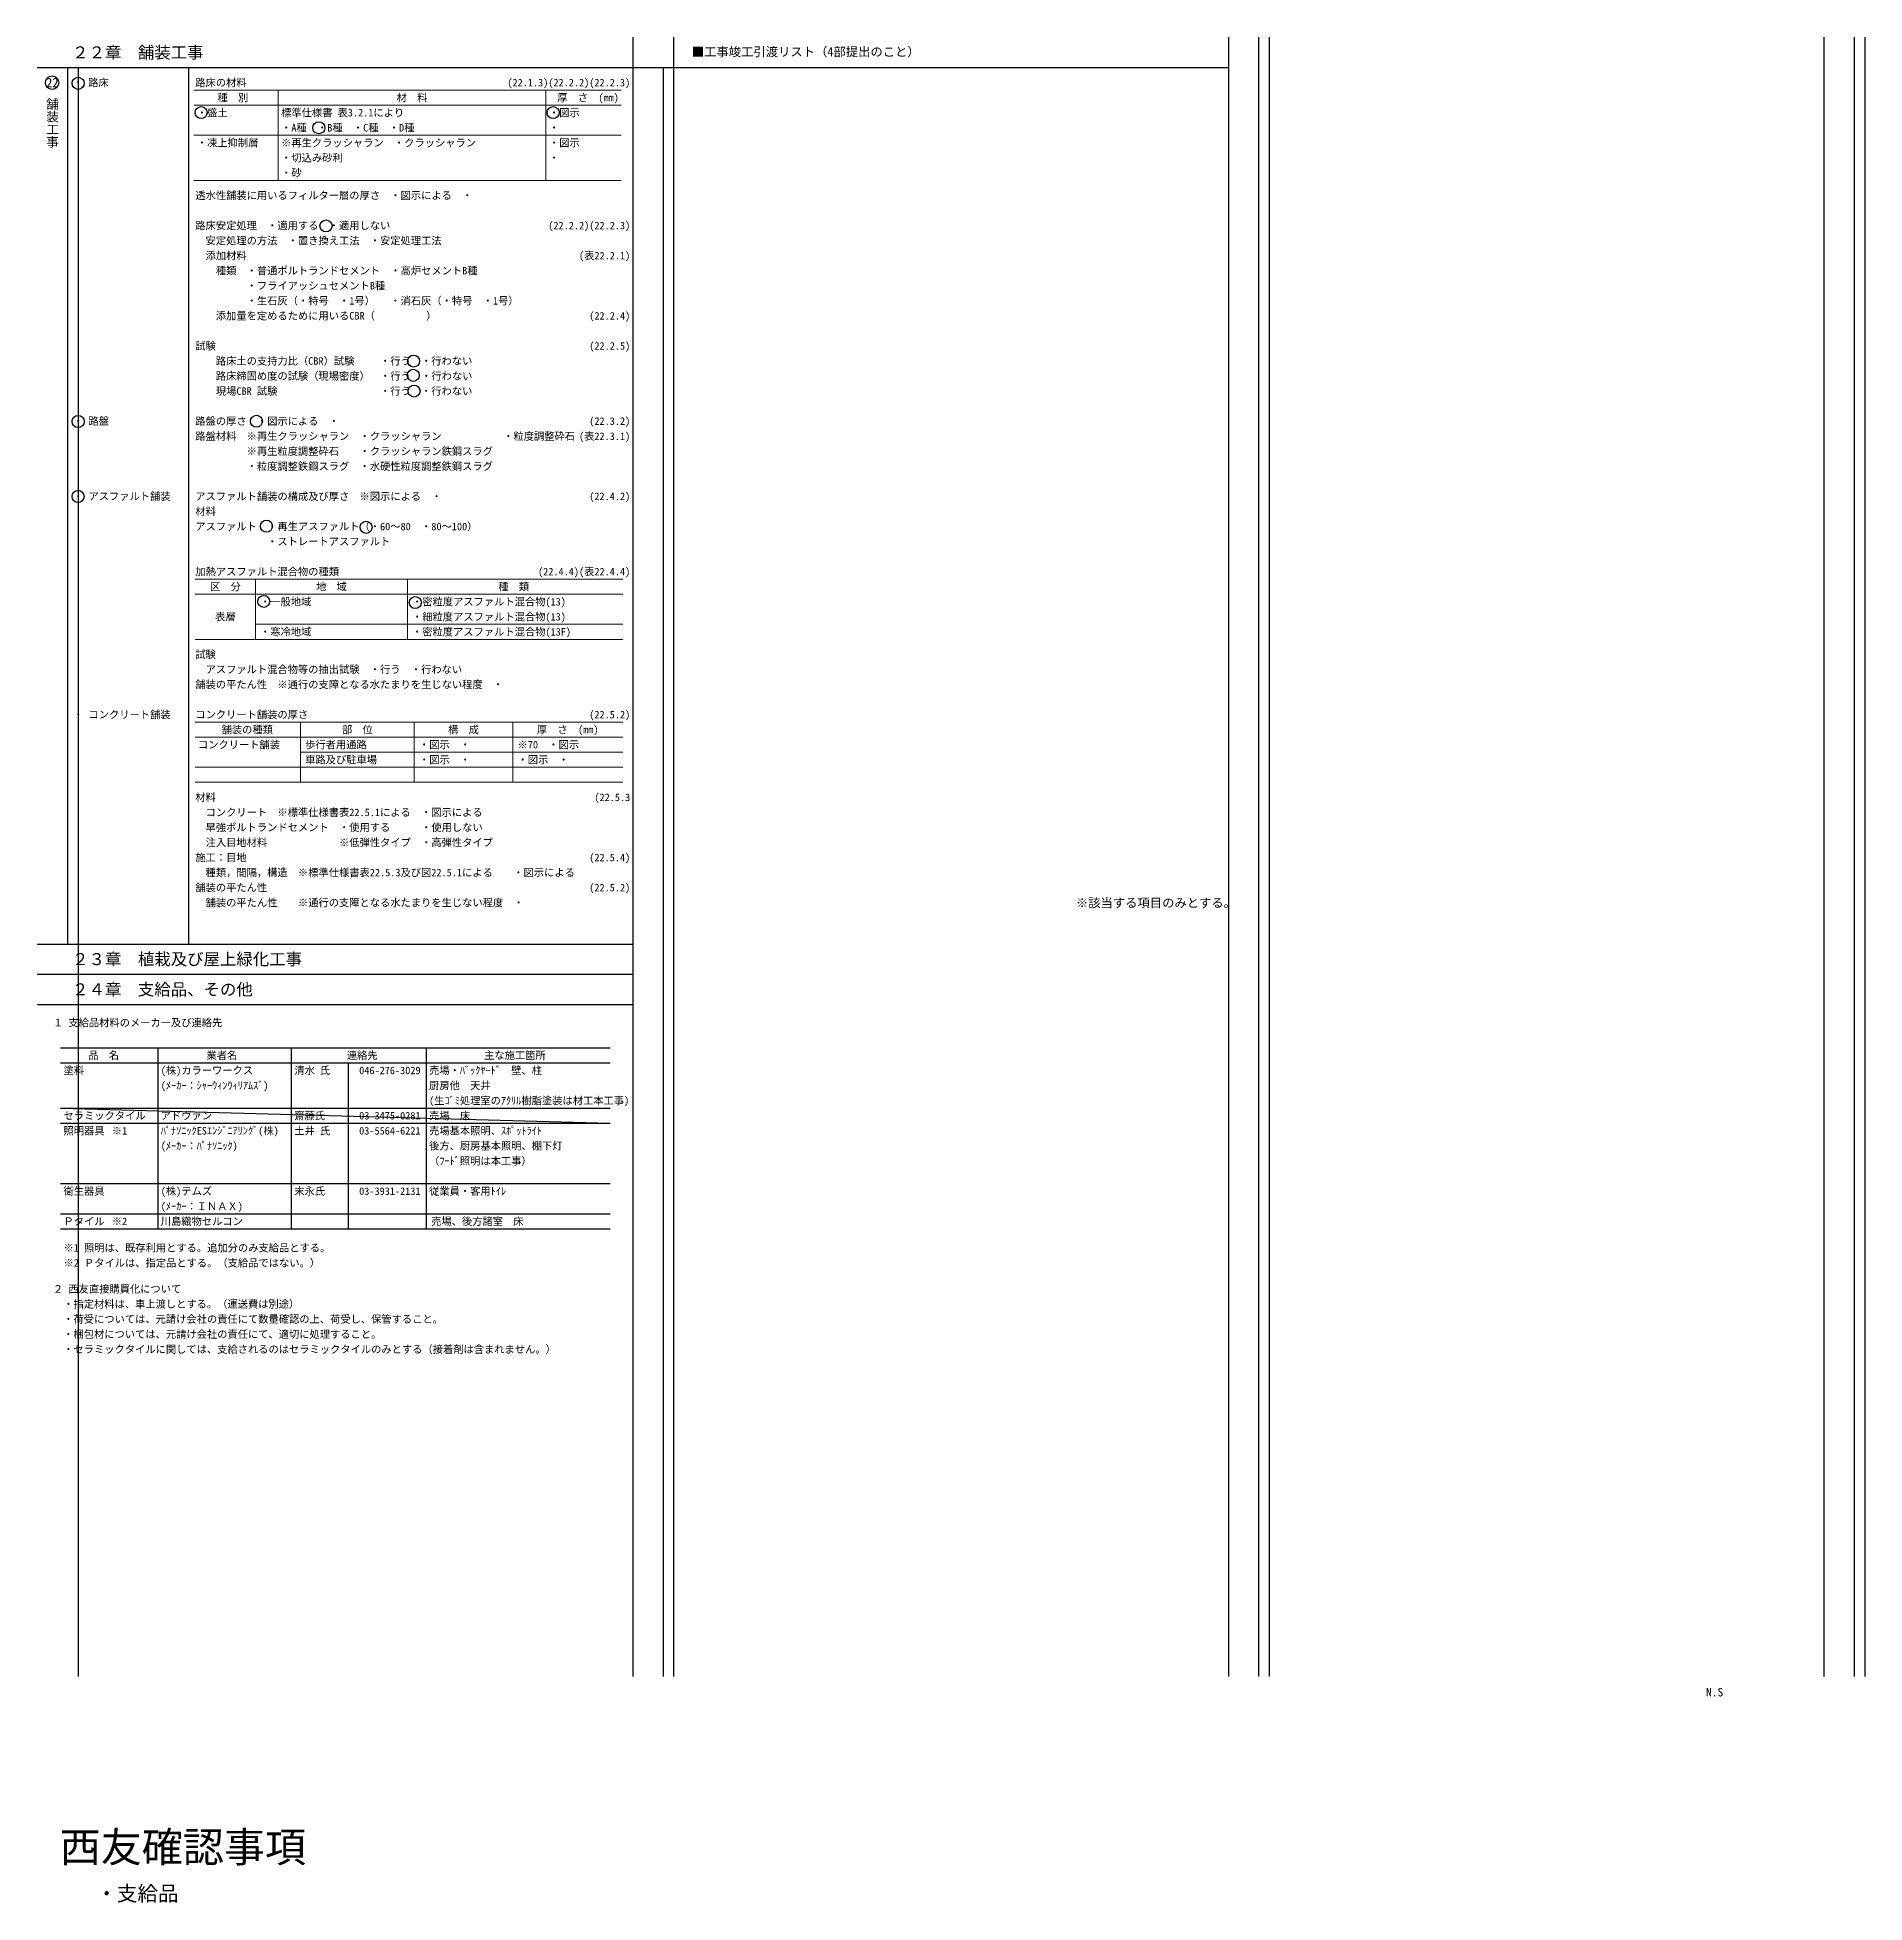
# Model space of a CAD drawing. Header units: millimetres. Extents: x 1 to 4376, y -95 to 584.
# Drawn here: x 3585 to 4193, y -36 to 584 of the extents above; entities that cross this region are included whole.
import ezdxf
from ezdxf.enums import TextEntityAlignment as Align

# ---------------------------------------------------------------- set-up
doc = ezdxf.new("R2010")
doc.units = ezdxf.units.MM
doc.header["$LTSCALE"] = 0.2
doc.layers.get('Defpoints').update_dxf_attribs({"color": 40})
for name, color, linetype in [('中枠', 6, 'Continuous'), ('文字', 7, 'Continuous'), ('文字2', 2, 'Continuous'), ('枠内記述', 3, 'Continuous'), ('表', 4, 'Continuous')]:
    doc.layers.add(name, color=color, linetype=linetype)
doc.styles.add('@ＭＳ ゴシック', font='@MS Gothic.ttf', dxfattribs={"width": 0.85})
doc.styles.add('_Gothic_', font='MS Gothic.ttf', dxfattribs={"height": 1})
doc.styles.add('text', font='MS Gothic.ttf')
doc.styles.add('ゴシック', font='MS Gothic.ttf', dxfattribs={"height": 4})
doc.styles.add('ＭＳ ゴシック', font='MS Gothic.ttf')
doc.styles.add('ＭＳ ゴシック1', font='MS Gothic.ttf', dxfattribs={"width": 0.85})

msp = doc.modelspace()

# ---------------------------------------------------------------- texts
at = {"layer": '文字', "color": 7, "lineweight": -3, "style": '_Gothic_'}
for s, p in [('２２章\u3000舗装工事', (3596.94, 579.12)), ('２３章\u3000植栽及び屋上緑化工事', (3596.94, 277.84)), ('２４章\u3000支給品、その他', (3596.94, 267.79))]:
    msp.add_text(s, height=4, dxfattribs=at).set_placement(p, align=Align.MIDDLE_LEFT)
at = {"layer": '文字'}
for s, height, style, p in [('■工事竣工引渡リスト（4部提出のこと）', 3, 'ＭＳ ゴシック', (3802.85, 579.34)), ('※該当する項目のみとする。', 3, 'ＭＳ ゴシック', (3930.45, 296.55)), ('１ 支給品材料のメーカー及び連絡先', 2.5, 'text', (3590.56, 256.74)), ('塗料', 2.5, 'text', (3594.06, 240.86)), ('(株)カラーワークス', 2.5, 'text', (3626.38, 240.86)), ('清水 氏', 2.5, 'text', (3670.75, 240.86)), ('046-276-3029', 2.5, 'text', (3692.3, 240.86)), ('売場・ﾊﾞｯｸﾔｰﾄﾞ\u3000壁、柱', 2.5, 'text', (3715.53, 240.86)), ('(ﾒｰｶｰ：ｼｬｰｳｨﾝｳｨﾘｱﾑｽﾞ)', 2.5, 'text', (3626.38, 235.85)), ('厨房他\u3000天井', 2.5, 'text', (3715.53, 235.85)), ('(生ｺﾞﾐ処理室のｱｸﾘﾙ樹脂塗装は材工本工事)', 2.5, 'text', (3715.53, 230.83)), ('セラミックタイル', 2.5, 'text', (3594.06, 225.82)), ('アドヴァン', 2.5, 'text', (3626.38, 225.82)), ('齋藤氏', 2.5, 'text', (3670.75, 225.82)), ('03-3475-0281', 2.5, 'text', (3692.3, 225.82)), ('売場\u3000床', 2.5, 'text', (3715.53, 225.82)), ('照明器具', 2.5, 'text', (3594.06, 220.8)), ('※1', 2.5, 'text', (3610.09, 220.8)), ('ﾊﾟﾅｿﾆｯｸESｴﾝｼﾞﾆｱﾘﾝｸﾞ(株)', 2.5, 'text', (3626.38, 220.8)), ('(ﾒｰｶｰ：ﾊﾟﾅｿﾆｯｸ)', 2.5, 'text', (3626.38, 215.79)), ('土井 氏', 2.5, 'text', (3670.75, 220.8)), ('03-5564-6221', 2.5, 'text', (3692.3, 220.8)), ('後方、厨房基本照明、棚下灯', 2.5, 'text', (3715.53, 215.79)), ('売場基本照明、ｽﾎﾟｯﾄﾗｲﾄ', 2.5, 'text', (3715.53, 220.8)), ('（ﾌｰﾄﾞ照明は本工事）', 2.5, 'text', (3715.53, 210.77)), ('衛生器具', 2.5, 'text', (3594.06, 200.74)), ('(株)テムズ', 2.5, 'text', (3626.38, 200.74)), ('末永氏', 2.5, 'text', (3670.75, 200.74)), ('03-3931-2131', 2.5, 'text', (3692.3, 200.74)), ('従業員・客用ﾄｲﾚ', 2.5, 'text', (3715.53, 200.74)), ('Ｐタイル', 2.5, 'text', (3594.06, 190.72)), ('川島織物セルコン', 2.5, 'text', (3626.38, 190.72)), ('(ﾒｰｶｰ：ＩＮＡＸ)', 2.5, 'text', (3626.38, 195.73)), ('売場、後方諸室\u3000床', 2.5, 'text', (3716.22, 190.72)), ('※2', 2.5, 'text', (3610.09, 190.72)), ('※1 照明は、既存利用とする。追加分のみ支給品とする。', 2.5, 'text', (3594.06, 181.9)), ('※2 Ｐタイルは、指定品とする。（支給品ではない。）', 2.5, 'text', (3594.06, 176.89)), ('２ 西友直接購買化について', 2.5, 'text', (3590.56, 168.24)), ('\u3000・指定材料は、車上渡しとする。（運送費は別途）', 2.5, 'text', (3590.56, 163.23)), ('\u3000・荷受については、元請け会社の責任にて数量確認の上、荷受し、保管すること。', 2.5, 'text', (3590.56, 158.22)), ('\u3000・梱包材については、元請け会社の責任にて、適切に処理すること。', 2.5, 'text', (3590.56, 153.2)), ('\u3000・セラミックタイルに関しては、支給されるのはセラミックタイルのみとする（接着剤は含まれません。）', 2.5, 'text', (3590.56, 148.19)), ('西友確認事項', 10, 'ＭＳ ゴシック', (3592.79, -17.2)), ('・支給品', 5, 'ＭＳ ゴシック', (3604.98, -32.62))]:
    msp.add_text(s, height=height, dxfattribs=dict(at, style=style)).set_placement(p, align=Align.MIDDLE_LEFT)
at = {"layer": '文字', "color": 7, "linetype": 'Continuous', "lineweight": 13, "style": 'ＭＳ ゴシック1'}
for s, height, p in [('22', 3.077, (3590.36, 569.09)), ('種\u3000別', 2.5, (3650.36, 564.09)), ('材\u3000料', 2.5, (3709.86, 564.09)), ('厚\u3000さ\u3000(mm)', 2.5, (3768.36, 564.09)), ('区\u3000分', 2.5, (3647.86, 401.6)), ('地\u3000域', 2.5, (3683.11, 401.6)), ('種\u3000類', 2.5, (3743.61, 401.59)), ('表層', 2.5, (3647.86, 391.59)), ('舗装の種類', 2.5, (3655.11, 354.09)), ('部\u3000位', 2.5, (3691.73, 354.1)), ('構\u3000成', 2.5, (3726.98, 354.1)), ('厚\u3000さ\u3000(mm)', 2.5, (3761.61, 354.1)), ('コンクリート舗装', 2.5, (3652.36, 349.09))]:
    msp.add_text(s, height=height, dxfattribs=at).set_placement(p, align=Align.MIDDLE_CENTER)
for s, p in [('・ 路床', (3597.14, 569.09)), ('路床の材料', (3637.86, 569.09)), ('・盛土', (3638.36, 559.09)), ('標準仕様書 表3.2.1により', (3666.36, 559.09)), ('・図示', (3755.36, 559.09)), ('・A種\u3000・B種\u3000・C種\u3000・D種', (3666.36, 554.09)), ('・', (3755.36, 554.09)), ('・凍上抑制層', (3638.36, 549.09)), ('※再生クラッシャラン\u3000・クラッシャラン', (3666.36, 549.09)), ('・切込み砂利\u3000', (3666.36, 544.09)), ('・図示', (3755.36, 549.09)), ('・砂', (3666.36, 539.09)), ('・', (3755.36, 544.09)), ('透水性舗装に用いるフィルター層の厚さ\u3000・図示による\u3000・', (3637.86, 531.59)), ('路床安定処理\u3000・適用する\u3000・適用しない', (3637.86, 521.59)), ('\u3000安定処理の方法\u3000・置き換え工法\u3000・安定処理工法', (3637.86, 516.59)), ('\u3000添加材料', (3637.86, 511.59)), ('\u3000\u3000種類\u3000・普通ポルトランドセメント\u3000・高炉セメントB種', (3637.86, 506.59)), ('\u3000\u3000\u3000\u3000\u3000・フライアッシュセメントB種', (3637.86, 501.59)), ('\u3000\u3000\u3000\u3000\u3000・生石灰（・特号\u3000・1号） \u3000・消石灰（・特号\u3000・1号）', (3637.86, 496.59)), ('\u3000\u3000添加量を定めるために用いるCBR（\u3000\u3000\u3000\u3000\u3000）', (3637.86, 491.59)), ('試験', (3637.86, 481.59)), ('\u3000\u3000路床土の支持力比（CBR）試験 \u3000\u3000・行う\u3000・行わない', (3637.86, 476.59)), ('\u3000\u3000路床締固め度の試験（現場密度）\u3000・行う\u3000・行わない', (3637.86, 471.59)), ('\u3000\u3000現場CBR 試験\u3000\u3000\u3000\u3000\u3000\u3000\u3000\u3000\u3000\u3000・行う\u3000・行わない', (3637.86, 466.59)), ('・ 路盤', (3597.25, 456.62)), ('路盤の厚さ\u3000・図示による\u3000・', (3637.86, 456.59)), ('路盤材料\u3000※再生クラッシャラン\u3000・クラッシャラン\u3000\u3000\u3000\u3000\u3000\u3000・粒度調整砕石', (3637.86, 451.59)), ('\u3000\u3000\u3000\u3000\u3000※再生粒度調整砕石\u3000\u3000・クラッシャラン鉄鋼スラグ', (3637.86, 446.59)), ('\u3000\u3000\u3000\u3000\u3000・粒度調整鉄鋼スラグ\u3000・水硬性粒度調整鉄鋼スラグ', (3637.86, 441.59)), ('・ アスファルト舗装', (3597.25, 431.62)), ('材料', (3637.86, 426.59)), ('アスファルト舗装の構成及び厚さ\u3000※図示による\u3000・', (3637.86, 431.59)), ('アスファルト\u3000・再生アスファルト（・60～80\u3000・80～100）', (3637.86, 421.59)), ('\u3000\u3000\u3000\u3000\u3000\u3000\u3000・ストレートアスファルト', (3637.86, 416.59)), ('加熱アスファルト混合物の種類', (3637.86, 406.59)), ('・一般地域', (3659.36, 396.59)), ('・密粒度アスファルト混合物(13)', (3709.86, 396.59)), ('・細粒度アスファルト混合物(13)', (3709.86, 391.59)), ('・寒冷地域', (3659.36, 386.59)), ('・密粒度アスファルト混合物(13F)', (3709.86, 386.59)), ('試験', (3637.86, 379.09)), ('\u3000アスファルト混合物等の抽出試験\u3000・行う\u3000・行わない', (3637.86, 374.09)), ('舗装の平たん性\u3000※通行の支障となる水たまりを生じない程度\u3000・', (3637.86, 369.09)), ('・ コンクリート舗装', (3597.25, 359.09)), ('コンクリート舗装の厚さ', (3637.86, 359.09)), ('歩行者用通路', (3674.36, 349.09)), ('・図示\u3000・', (3712.18, 349.09)), ('※70\u3000・図示\u3000', (3744.93, 349.09)), ('車路及び駐車場', (3674.36, 344.09)), ('・図示\u3000・', (3712.18, 344.09)), ('・図示\u3000・\u3000', (3744.93, 344.09)), ('材料', (3637.86, 331.6)), ('\u3000早強ポルトランドセメント\u3000・使用する\u3000\u3000\u3000・使用しない', (3637.86, 321.6)), ('\u3000コンクリート\u3000※標準仕様書表22.5.1による\u3000・図示による', (3637.86, 326.6)), ('\u3000注入目地材料\u3000\u3000\u3000\u3000\u3000\u3000\u3000※低弾性タイプ\u3000・高弾性タイプ', (3637.86, 316.6)), ('施工：目地', (3637.86, 311.6)), ('\u3000種類，間隔，構造\u3000※標準仕様書表22.5.3及び図22.5.1による\u3000\u3000・図示による', (3637.86, 306.6)), ('舗装の平たん性', (3637.86, 301.6)), ('\u3000舗装の平たん性\u3000\u3000※通行の支障となる水たまりを生じない程度\u3000・', (3637.86, 296.6))]:
    msp.add_text(s, height=2.5, dxfattribs=at).set_placement(p, align=Align.MIDDLE_LEFT)
for s, p in [('(22.1.3)(22.2.2)(22.2.3)', (3782.36, 569.09)), ('(22.2.2)(22.2.3)', (3782.36, 521.59)), ('(表22.2.1)', (3782.36, 511.59)), ('(22.2.4)', (3782.36, 491.59)), ('(22.2.5)', (3782.36, 481.59)), ('(表22.3.1)', (3782.36, 451.59)), ('(22.3.2)', (3782.36, 456.62)), ('(22.4.2)', (3782.36, 431.62)), ('\u3000(22.4.4)(表22.4.4)', (3782.36, 406.59)), ('(22.5.2)', (3782.36, 359.09)), ('(22.5.3', (3782.36, 331.6)), ('(22.5.4)', (3782.36, 311.6)), ('(22.5.2)', (3782.36, 301.6))]:
    msp.add_text(s, height=2.5, dxfattribs=at).set_placement(p, align=Align.MIDDLE_RIGHT)
at = {"layer": '文字', "color": 7, "linetype": 'Continuous', "lineweight": 13, "style": '@ＭＳ ゴシック'}
msp.add_text('舗装工事', height=3.077, rotation=270, dxfattribs=at).set_placement((3590.36, 564.09), align=Align.MIDDLE_LEFT)
at = {"layer": '文字', "style": 'text'}
for s, p in [('品\u3000名', (3607.39, 245.88)), ('業者名', (3646.69, 245.88)), ('連絡先', (3693.32, 245.88)), ('主な施工箇所', (3744.06, 245.88))]:
    msp.add_text(s, height=2.5, dxfattribs=at).set_placement(p, align=Align.MIDDLE_CENTER)
at = {"layer": '枠内記述', "linetype": 'ByBlock', "lineweight": -2, "style": 'ゴシック'}
msp.add_text('N.S', height=2.8, dxfattribs=at).set_placement((4139.82, 32.85))

# ---------------------------------------------------------------- linework, layer by layer
at = {"layer": 'Defpoints', "color": 251}
for p, q in [((3796.78, 584.14), (3796.78, 39.52)), ((3994.66, 584.14), (3994.66, 39.52)), ((4192.54, 584.14), (4192.54, 39.52)), ((3598.9, 574.09), (3598.9, 39.52))]:
    msp.add_line(p, q, dxfattribs=at)
at = {"layer": '中枠'}
for p, q in [((3783.24, 584.14), (3783.24, 39.52)), ((3981.12, 584.14), (3981.12, 39.52)), ((3991.16, 584.14), (3991.16, 39.52)), ((4179, 584.14), (4179, 39.52)), ((4189.04, 584.14), (4189.04, 39.52)), ((3585.36, 574.09), (3783.24, 574.09)), ((3595.4, 574.09), (3595.4, 282.86)), ((3635.58, 574.09), (3635.58, 282.86)), ((3783.24, 574.09), (3981.12, 574.09)), ((3793.28, 574.09), (3793.28, 39.52)), ((3585.36, 282.86), (3783.24, 282.86)), ((3585.36, 282.86), (3783.24, 282.86)), ((3585.36, 272.81), (3783.24, 272.81)), ((3585.36, 262.77), (3783.24, 262.77))]:
    msp.add_line(p, q, dxfattribs=at)
at = {"layer": '文字'}
msp.add_line((3593.05, 228.33), (3775.66, 223.31), dxfattribs=at)
at = {"layer": '文字2'}
for centre, radius in [((3590.27, 569.06), 2.24), ((3598.94, 568.85), 2), ((3639.78, 559.12), 2), ((3756.77, 559.12), 2), ((3678.91, 554.08), 2), ((3681.28, 521.45), 2), ((3710.4, 476.55), 2), ((3710.28, 471.82), 2), ((3710.53, 466.59), 2), ((3598.94, 456.47), 2), ((3658.17, 456.55), 2), ((3598.9, 431.57), 2), ((3661.49, 421.71), 2), ((3694.6, 421.32), 2), ((3660.59, 396.71), 2), ((3710.95, 396.32), 2)]:
    msp.add_circle(centre, radius, dxfattribs=at)
at = {"layer": '表', "linetype": 'Continuous', "lineweight": 0}
for p, q in [((3637.36, 566.59), (3779.36, 566.59)), ((3665.36, 566.59), (3665.36, 536.59)), ((3754.36, 566.59), (3754.36, 536.59)), ((3637.36, 561.59), (3779.36, 561.59)), ((3637.36, 551.59), (3779.36, 551.59)), ((3637.36, 536.59), (3779.36, 536.59)), ((3637.86, 404.1), (3779.86, 404.1)), ((3657.86, 404.1), (3657.86, 384.09)), ((3708.36, 404.1), (3708.36, 384.09)), ((3637.86, 399.1), (3779.86, 399.1)), ((3779.86, 389.09), (3657.86, 389.09)), ((3637.86, 384.09), (3779.86, 384.09)), ((3637.86, 356.6), (3779.86, 356.6)), ((3672.86, 356.6), (3672.86, 336.6)), ((3743.36, 356.6), (3743.36, 336.6)), ((3637.86, 351.6), (3779.86, 351.6)), ((3637.86, 341.6), (3779.86, 341.6)), ((3779.86, 346.6), (3672.86, 346.6)), ((3637.86, 336.6), (3779.86, 336.6))]:
    msp.add_line(p, q, dxfattribs=at)
at = {"layer": '表', "color": 5, "linetype": 'Continuous', "lineweight": 0}
msp.add_line((3710.61, 356.6), (3710.61, 336.6), dxfattribs=at)
at = {"layer": '表'}
for p, q in [((3593.05, 248.38), (3775.66, 248.38)), ((3625.38, 248.38), (3625.38, 188.21)), ((3669.74, 248.38), (3669.74, 188.21)), ((3714.53, 248.38), (3714.53, 188.21)), ((3593.05, 243.37), (3775.66, 243.37)), ((3688.6, 243.37), (3688.6, 188.21)), ((3593.05, 228.33), (3775.66, 228.33)), ((3593.05, 223.31), (3775.66, 223.31)), ((3593.05, 203.25), (3775.66, 203.25)), ((3593.05, 193.22), (3775.66, 193.22)), ((3593.05, 188.21), (3775.66, 188.21))]:
    msp.add_line(p, q, dxfattribs=at)

msp.set_redraw_order([(e.dxf.handle, doc.entitydb.next_handle()) for e in msp.query("TEXT MTEXT ATTDEF DIMENSION ARC_DIMENSION")])  # texts and dimensions are drawn at this point

doc.saveas('drawing.dxf')
